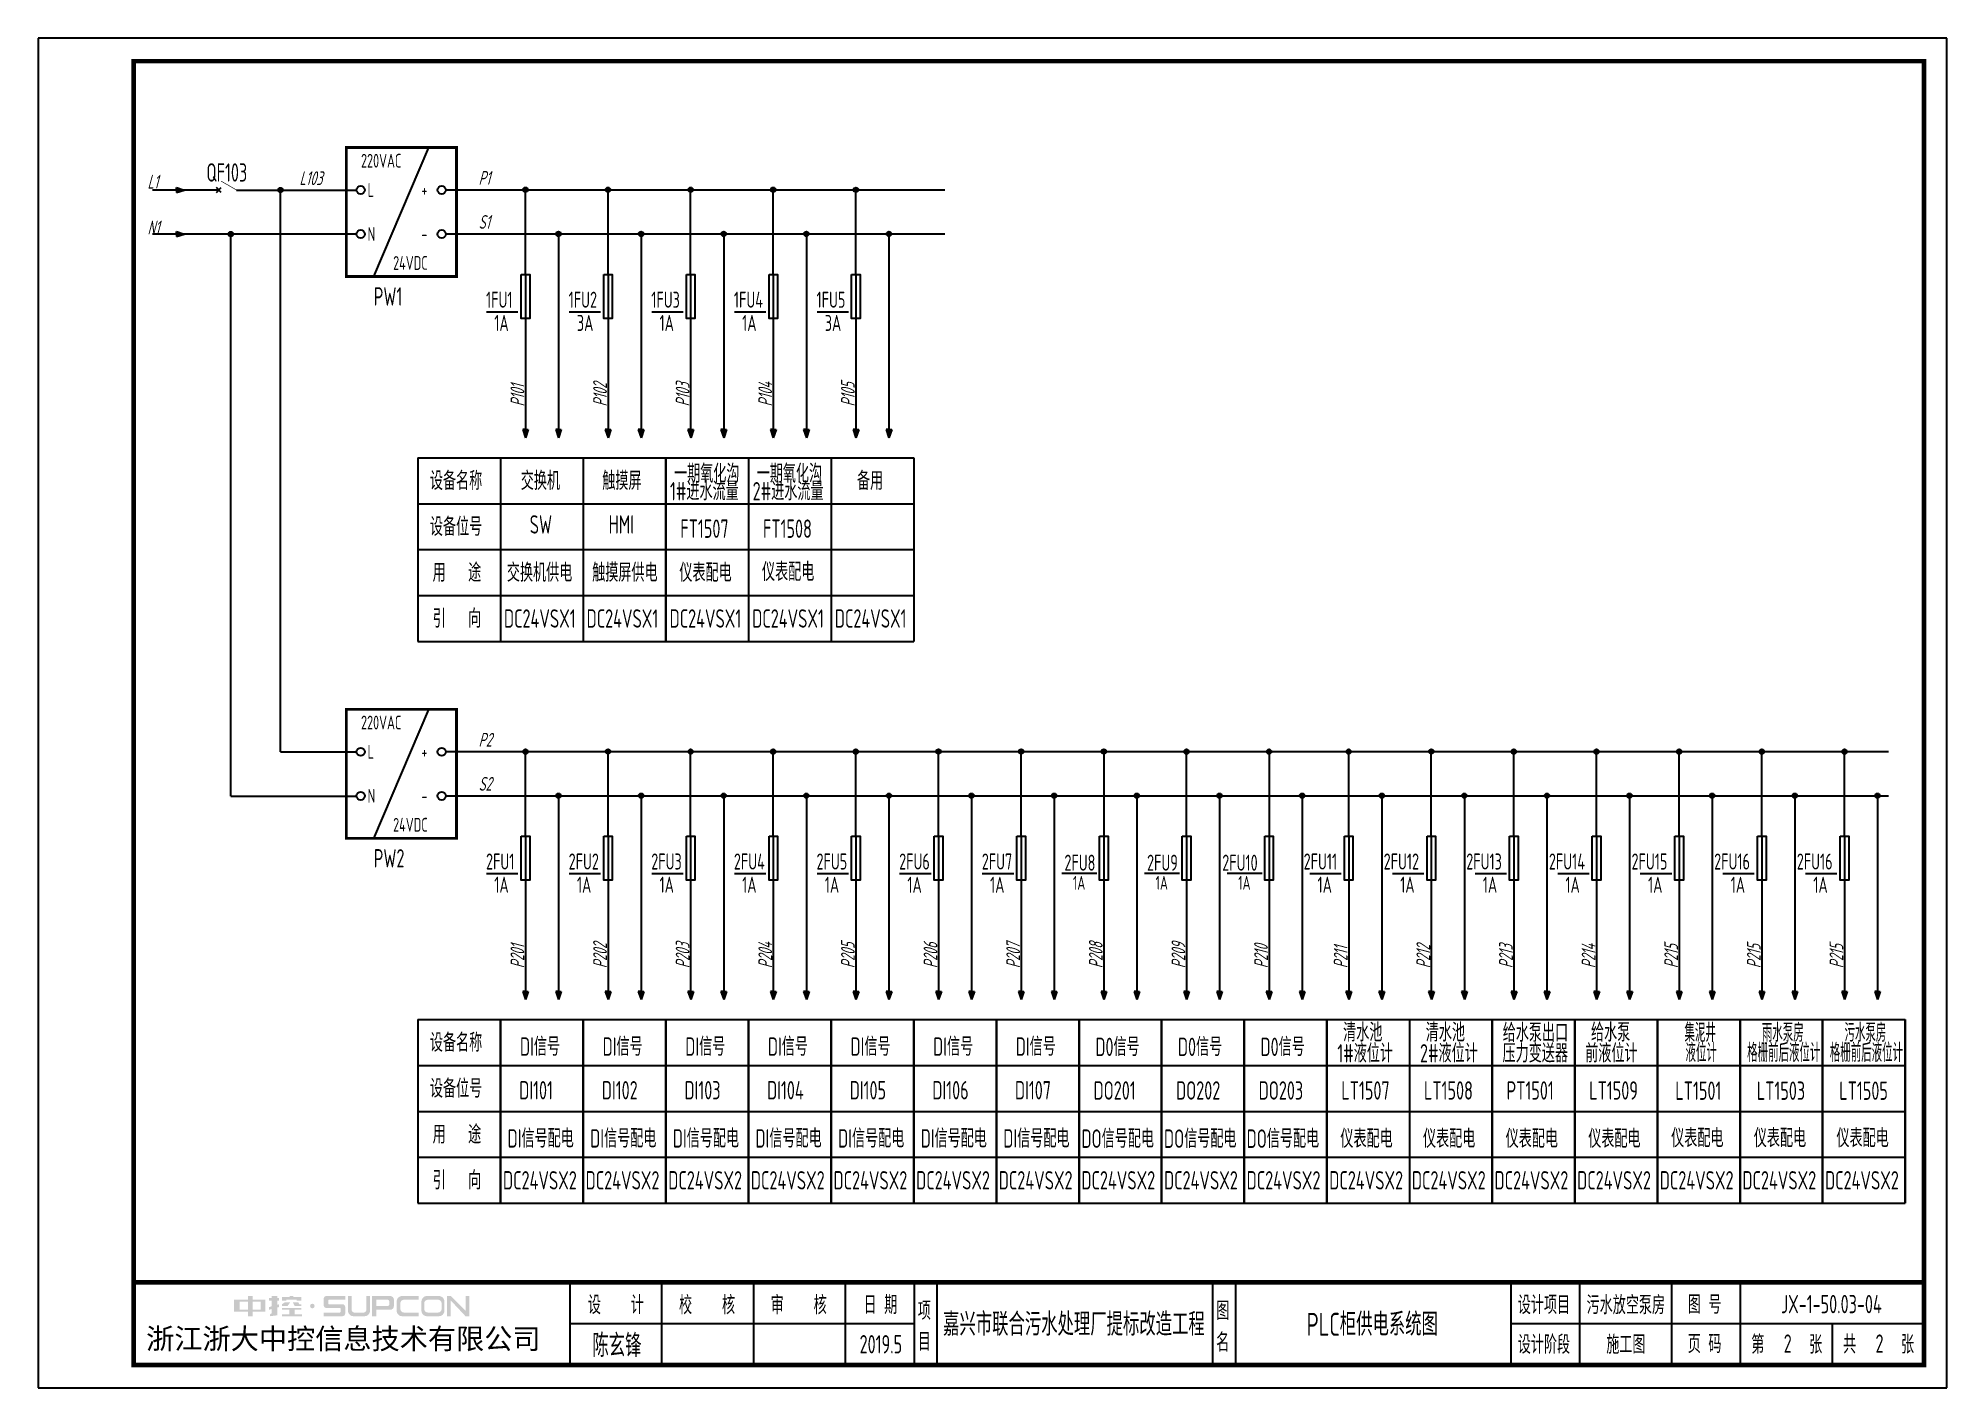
# Model space of a CAD drawing. Header units: millimetres. Extents: x 30557 to 235556, y -116603 to -73383.
# Drawn here: x 138905 to 143063, y -76323 to -73383 of the extents above; entities that cross this region are included whole.
import ezdxf
from ezdxf.enums import TextEntityAlignment as Align

# ---------------------------------------------------------------- set-up
doc = ezdxf.new("R2010")
doc.units = ezdxf.units.MM
doc.layers.add('1', color=3, linetype='Continuous')
doc.layers.add('AXIS', color=4, linetype='Continuous')
doc.layers.add('_Drawing', color=7, linetype='Continuous', lineweight=25)
doc.styles.add('supcon', font='sceie.shx', dxfattribs={"width": 0.75, "height": 40, "bigfont": 'sceic.shx'})
doc.styles.add('Title', font='', dxfattribs={"height": 45})
doc.styles.get('Title').set_extended_font_data('SimHei')

msp = doc.modelspace()

# ---------------------------------------------------------------- texts
at = {"color": 3, "style": 'supcon', "width": 0.75}
for s, height, p in [('污水放空泵房', 40, (142363.3, -76140.5)), ('陈玄锋', 50, (140165.4, -76228)), ('2019.5', 40, (140740.4, -76228)), ('2', 40, (142715.9, -76226.6))]:
    msp.add_text(s, height=height, dxfattribs=at).set_placement(p, align=Align.MIDDLE)
at = {"layer": '1', "color": 7, "style": 'supcon', "width": 0.75}
for s, height, p in [('220VAC', 30, (139608, -73664.9)), ('L', 30, (139622.3, -73728.6)), ('+', 30, (139739.5, -73728.6)), ('N', 30, (139622.3, -73824.6)), ('-', 30, (139739.5, -73824.6)), ('24VDC', 30, (139677.9, -73887.6)), ('1FU1', 35, (139880.2, -73970.2)), ('1FU2', 35, (140060.2, -73970.2)), ('1FU3', 35, (140240.2, -73970.2)), ('1FU4', 35, (140420.2, -73970.2)), ('1FU5', 35, (140600.2, -73970.2)), ('1A', 35, (139898.2, -74020.8)), ('3A', 35, (140078.2, -74020.8)), ('1A', 35, (140258.2, -74020.8)), ('1A', 35, (140438.2, -74020.8)), ('3A', 35, (140618.2, -74020.8)), ('设备名称', 40, (139757.9, -74367.1)), ('交换机', 40, (139955.9, -74367.1)), ('触摸屏', 40, (140133.5, -74367.1)), ('备用', 40, (140688.4, -74367.1)), ('设备位号', 40, (139757.9, -74467.1)), ('SW', 40, (139975.4, -74462.2)), ('HMI', 40, (140147.3, -74462.2)), ('用   途', 40, (139763.9, -74567.1)), ('交换机供电', 40, (139925.6, -74567.1)), ('触摸屏供电', 40, (140111.5, -74567.1)), ('引   向', 40, (139763.9, -74667.1)), ('DC24VSX1', 40, (139919.3, -74667.1)), ('DC24VSX1', 40, (140099.3, -74667.1)), ('DC24VSX1', 40, (140280.1, -74667.1)), ('DC24VSX1', 40, (140460.1, -74667.1)), ('DC24VSX1', 40, (140640.1, -74667.1)), ('220VAC', 30, (139608, -74888.7)), ('L', 30, (139622.3, -74952.5)), ('+', 30, (139739.5, -74952.5)), ('N', 30, (139622.3, -75048.5)), ('-', 30, (139739.5, -75048.5)), ('24VDC', 30, (139677.9, -75111.4)), ('2FU1', 35, (139880.2, -75194)), ('2FU2', 35, (140060.2, -75194)), ('2FU3', 35, (140240.2, -75194)), ('2FU4', 35, (140420.2, -75194)), ('2FU5', 35, (140600.2, -75194)), ('2FU6', 35, (140780.2, -75194)), ('2FU7', 35, (140960.2, -75194)), ('2FU8', 35, (141140.2, -75196.6)), ('2FU9', 35, (141320.2, -75196.6)), ('2FU10', 35, (141484.1, -75196.6)), ('2FU11', 35, (141661.4, -75194)), ('2FU12', 35, (141835.7, -75194)), ('2FU13', 35, (142015.7, -75194)), ('2FU14', 35, (142195.7, -75194)), ('2FU15', 35, (142375.7, -75194)), ('2FU16', 35, (142555.7, -75194)), ('2FU16', 35, (142735.7, -75194)), ('1A', 35, (139898.2, -75244.6)), ('1A', 35, (140078.2, -75244.6)), ('1A', 35, (140258.2, -75244.6)), ('1A', 35, (140438.2, -75244.6)), ('1A', 35, (140618.2, -75244.6)), ('1A', 35, (140798.2, -75244.6)), ('1A', 35, (140978.2, -75244.6)), ('1A', 35, (141691.7, -75244.6)), ('1A', 35, (141871.7, -75244.6)), ('1A', 35, (142051.7, -75244.6)), ('1A', 35, (142231.7, -75244.6)), ('1A', 35, (142411.7, -75244.6)), ('1A', 35, (142591.7, -75244.6)), ('1A', 35, (142771.7, -75244.6)), ('设备名称', 40, (139757.9, -75590.9)), ('清水池', 40, (141747.4, -75568.7)), ('清水池', 40, (141927.4, -75568.7)), ('给水泵出口', 40, (142095.1, -75569.4)), ('给水泵', 40, (142287.4, -75568.7)), ('DI信号', 40, (139954.2, -75599.6)), ('DI信号', 40, (140134.2, -75599.6)), ('DI信号', 40, (140314.2, -75599.6)), ('DI信号', 40, (140494.2, -75599.6)), ('DI信号', 40, (140674.2, -75599.6)), ('DI信号', 40, (140854.2, -75599.6)), ('DI信号', 40, (141034.2, -75599.6)), ('D0信号', 40, (141207.6, -75600.2)), ('D0信号', 40, (141387.4, -75600.2)), ('D0信号', 40, (141567.4, -75600.2)), ('1#液位计', 40, (141734.8, -75614.2)), ('2#液位计', 40, (141914.8, -75614.2)), ('压力变送器', 40, (142094.8, -75614.2)), ('前液位计', 40, (142274.8, -75614.2)), ('设备位号', 40, (139757.9, -75690.9)), ('DI101', 40, (139952.5, -75694.7)), ('DI102', 40, (140132.5, -75694.7)), ('DI103', 40, (140312.5, -75694.7)), ('DI104', 40, (140492.5, -75694.7)), ('DI105', 40, (140672.5, -75694.7)), ('DI106', 40, (140852.5, -75694.7)), ('DI107', 40, (141032.5, -75694.7)), ('DO201', 40, (141203.7, -75695.2)), ('DO202', 40, (141383.4, -75695.2)), ('DO203', 40, (141563.4, -75695.2)), ('LT1507', 40, (141743.4, -75695.2)), ('LT1508', 40, (141923.4, -75695.2)), ('PT1501', 40, (142103.4, -75695.2)), ('LT1509', 40, (142283.4, -75695.2)), ('用   途', 40, (139763.9, -75790.9)), ('DI信号配电', 40, (139927.1, -75799.6)), ('DI信号配电', 40, (140107.1, -75799.6)), ('DI信号配电', 40, (140287.1, -75799.6)), ('DI信号配电', 40, (140467.1, -75799.6)), ('DI信号配电', 40, (140647.1, -75799.6)), ('DI信号配电', 40, (140827.1, -75799.6)), ('DI信号配电', 40, (141007.1, -75799.6)), ('DO信号配电', 40, (141177.3, -75800.2)), ('DO信号配电', 40, (141357.1, -75800.2)), ('DO信号配电', 40, (141537.1, -75800.2)), ('仪表配电', 40, (141741.4, -75800.2)), ('仪表配电', 40, (141921.4, -75800.2)), ('仪表配电', 40, (142101.4, -75800.2)), ('仪表配电', 40, (142281.4, -75800.2)), ('引   向', 40, (139763.9, -75890.9)), ('DC24VSX2', 40, (139917.2, -75890.9)), ('DC24VSX2', 40, (140097.2, -75890.9)), ('DC24VSX2', 40, (140277.2, -75890.9)), ('DC24VSX2', 40, (140457.2, -75890.9)), ('DC24VSX2', 40, (140637.2, -75890.9)), ('DC24VSX2', 40, (140817.2, -75890.9)), ('DC24VSX2', 40, (140997.2, -75890.9)), ('DC24VSX2', 40, (141177.2, -75890.9)), ('DC24VSX2', 40, (141357.2, -75890.9)), ('DC24VSX2', 40, (141537.2, -75890.9)), ('DC24VSX2', 40, (141717.2, -75890.9)), ('DC24VSX2', 40, (141897.2, -75890.9)), ('DC24VSX2', 40, (142077.2, -75890.9)), ('DC24VSX2', 40, (142257.2, -75890.9))]:
    msp.add_text(s, height=height, dxfattribs=at).set_placement(p)
at = {"layer": '1', "color": 0, "style": 'supcon', "width": 0.75}
for s, height, p in [('QF103', 40, (139271, -73695.5)), ('1A', 30, (141158.8, -75237.8)), ('1A', 30, (141338.8, -75237.8)), ('1A', 30, (141518.8, -75237.8))]:
    msp.add_text(s, height=height, dxfattribs=at).set_placement(p)
at = {"layer": '1', "color": 0, "style": 'supcon', "oblique": 15, "width": 0.75}
for s, p in [('L103', (139473.7, -73703)), ('L1', (139142.7, -73710.5)), ('N1', (139142.7, -73810.5))]:
    msp.add_text(s, height=30, dxfattribs=at).set_placement(p)
at = {"layer": '1', "color": 3, "style": 'supcon', "oblique": 15, "width": 0.75}
for s, p in [('P1', (139864, -73702.3)), ('S1', (139864, -73798.3)), ('P2', (139864, -74926.2)), ('S2', (139864, -75022.2))]:
    msp.add_text(s, height=30, dxfattribs=at).set_placement(p)
at = {"layer": '1', "color": 3, "style": 'supcon', "width": 0.75}
for s, p in [('PW1', (139635.5, -73965.6)), ('PW2', (139635.5, -75189.5))]:
    msp.add_text(s, height=40, dxfattribs=at).set_placement(p)
at = {"layer": '1', "color": 7, "style": 'supcon', "oblique": 15, "width": 0.75}
for s, p in [('P101', (139963.7, -74185.2)), ('P102', (140143.7, -74185.2)), ('P103', (140323.7, -74185.2)), ('P104', (140503.7, -74185.2)), ('P105', (140683.7, -74185.2)), ('P201', (139963.7, -75408.9)), ('P202', (140143.7, -75408.9)), ('P203', (140323.7, -75408.9)), ('P204', (140503.7, -75408.9)), ('P205', (140683.7, -75408.9)), ('P206', (140863.7, -75408.9)), ('P207', (141043.7, -75408.9)), ('P208', (141223.7, -75408.9)), ('P209', (141403.7, -75408.9)), ('P210', (141583.7, -75408.9)), ('P211', (141757.2, -75408.9)), ('P212', (141937.2, -75408.9)), ('P213', (142117.2, -75408.9)), ('P214', (142297.2, -75408.9)), ('P215', (142477.2, -75408.9)), ('P215', (142657.2, -75408.9)), ('P215', (142837.2, -75408.9))]:
    msp.add_text(s, height=30, rotation=90.2156, dxfattribs=at).set_placement(p)
at = {"layer": '1', "color": 1, "style": 'supcon', "width": 0.75}
for s, p in [('一期氧化沟', (140289.8, -74351.4)), ('一期氧化沟', (140469.8, -74351.4)), ('1#进水流量', (140281, -74389.8)), ('2#进水流量', (140461, -74389.8)), ('FT1507', (140303.4, -74471.4)), ('FT1508', (140483.4, -74471.4)), ('仪表配电', (140301.4, -74567.2)), ('仪表配电', (140481.4, -74565.5)), ('DC24VSX2', (142437.2, -75890.9)), ('DC24VSX2', (142617.2, -75890.9)), ('DC24VSX2', (142797.2, -75890.9))]:
    msp.add_text(s, height=40, dxfattribs=at).set_placement(p)
at = {"layer": '1', "color": 1, "style": 'supcon'}
for s, width, p in [('集泥井', 0.6, (142525.2, -75569.3)), ('雨水泵房', 0.6, (142705.2, -75569.3)), ('污水泵房', 0.6, (142885.2, -75569.3)), ('液位计', 0.6, (142527.4, -75613)), ('格栅前后液位计', 0.6, (142707.4, -75613)), ('格栅前后液位计', 0.6, (142887.4, -75613)), ('LT1501', 0.75, (142521.2, -75695.7)), ('LT1503', 0.75, (142701.2, -75695.7)), ('LT1505', 0.75, (142881.2, -75695.7)), ('仪表配电', 0.75, (142519.1, -75798.9)), ('仪表配电', 0.75, (142699.1, -75798.9)), ('仪表配电', 0.75, (142879.1, -75798.9))]:
    msp.add_text(s, height=40, dxfattribs=dict(at, width=width)).set_placement(p, align=Align.CENTER)
at = {"layer": '_Drawing', "color": 3, "style": 'supcon', "width": 0.75}
for s, height, p in [('JX-1-50.03-04', 40, (142811.1, -76140.5)), ('嘉兴市联合污水处理厂提标改造工程', 50, (141160.9, -76181.9)), ('PLC柜供电系统图', 50, (141810.9, -76181.9)), ('2', 40, (142915.9, -76226.6))]:
    msp.add_text(s, height=height, dxfattribs=at).set_placement(p, align=Align.MIDDLE)

# ---------------------------------------------------------------- blocks, each defined once
blk = doc.blocks.new('中控·SUPCON')
at = {"linetype": 'Continuous'}
h = blk.add_hatch(color=2, dxfattribs=at)
h.dxf.hatch_style = 1
h.paths.add_polyline_path([(34, 33), (20, 33), (20, 37), (15, 37), (15, 36), (15, 33), (0, 33), (0, 20), (13, 20), (15, 20), (15, 15), (20, 15), (20, 20), (22, 20), (34, 20)])
h.paths.add_polyline_path([(20, 30), (20, 31), (29, 31), (29, 22), (20, 22)], flags=16)
h.paths.add_polyline_path([(15, 30), (15, 22), (6, 22), (6, 31), (15, 31)], flags=16)
h.paths.add_polyline_path([(47, 32), (49, 32), (49, 35), (47, 35), (47, 37), (41, 37), (41, 35), (38, 35), (38, 32), (41, 32), (41, 25.8), (38, 25), (38, 22), (41, 22.8), (41, 18.3), (39, 17), (39, 15), (47, 16), (47, 24.5), (49, 25), (49, 28), (47, 27.5)])
h.paths.add_polyline_path([(61, 30), (55, 30), (52, 28), (52, 26), (58, 26)])
h.paths.add_polyline_path([(73, 28), (71, 28), (70, 30), (64, 30), (66, 26), (73, 26)])
h.paths.add_polyline_path([(73, 36), (64.6, 36), (64.6, 37), (60.4, 37), (60.4, 36), (52, 36), (52, 32), (56.8, 32), (56.8, 33.1), (68.2, 33.1), (68.2, 32), (73, 32)])
h.paths.add_polyline_path([(66, 22), (73, 22), (73, 24), (52, 24), (52, 22), (60, 22), (60, 17), (52, 17), (52, 15), (74, 15), (74, 17), (66, 17)])
h.paths.add_polyline_path([(82.7, 26.1, 1), (87.6, 26.1, 1)])
h.paths.add_polyline_path([(118, 28), (103.5, 28, -0.414214), (102.5, 29), (102.5, 32, -0.414214), (103.5, 33), (121, 33), (121, 37), (100.5, 37, 0.414214), (97.5, 34), (97.5, 27, 0.414214), (100.5, 24), (115, 24, -0.414214), (116, 23), (116, 20, -0.414214), (115, 19), (97.5, 19), (97.5, 15), (118, 15, 0.414214), (121, 18), (121, 25, 0.414214)])
h.paths.add_polyline_path([(128, 37), (124, 37), (124, 36), (124, 21, 0.414214), (130, 15), (142, 15, 0.414214), (148, 21), (148, 37), (144, 37), (144, 22, -0.414214), (141, 19), (131, 19, -0.414214), (128, 22)])
h.paths.add_polyline_path([(174, 26), (174, 33, 0.414214), (170, 37), (150, 37), (150, 36), (150, 15), (155, 15), (155, 22), (170, 22, 0.414214)])
h.paths.add_polyline_path([(167, 26), (155, 26), (155, 33), (167, 33, -0.414214), (169, 31), (169, 28, -0.414214)], flags=16)
h.paths.add_polyline_path([(201, 19), (185, 19, -0.414214), (181, 23), (181, 29, -0.414214), (185, 33), (201, 33), (201, 37), (183, 37, 0.414214), (177, 31), (177, 21, 0.414214), (183, 15), (201, 15)])
h.paths.add_polyline_path([(229, 21), (229, 31, 0.414214), (223, 37), (210, 37, 0.414214), (204, 31), (204, 21, 0.414214), (210, 15), (223, 15, 0.414214)])
h.paths.add_polyline_path([(207, 23), (207, 29, -0.414214), (211, 33), (222, 33, -0.414214), (226, 29), (226, 23, -0.414214), (222, 19), (211, 19, -0.414214)], flags=16)
h.paths.add_polyline_path([(236, 32.1), (252, 15), (256, 15), (256, 37), (252, 37), (252, 21), (236, 37), (232, 37), (232, 36), (232, 15), (236, 15)])
h = blk.add_hatch(color=2, dxfattribs=at)
h.dxf.hatch_style = 1
h.paths.add_polyline_path([(34, 33), (20, 33), (20, 37), (15, 37), (15, 36), (15, 33), (0, 33), (0, 20), (13, 20), (15, 20), (15, 15), (20, 15), (20, 20), (22, 20), (34, 20)])
h.paths.add_polyline_path([(20, 30), (20, 31), (29, 31), (29, 22), (20, 22)], flags=16)
h.paths.add_polyline_path([(15, 30), (15, 22), (6, 22), (6, 31), (15, 31)], flags=16)
h.paths.add_polyline_path([(47, 32), (49, 32), (49, 35), (47, 35), (47, 37), (41, 37), (41, 35), (38, 35), (38, 32), (41, 32), (41, 25.8), (38, 25), (38, 22), (41, 22.8), (41, 18.3), (39, 17), (39, 15), (47, 16), (47, 24.5), (49, 25), (49, 28), (47, 27.5)])
h.paths.add_polyline_path([(61, 30), (55, 30), (52, 28), (52, 26), (58, 26)])
h.paths.add_polyline_path([(73, 28), (71, 28), (70, 30), (64, 30), (66, 26), (73, 26)])
h.paths.add_polyline_path([(73, 36), (64.6, 36), (64.6, 37), (60.4, 37), (60.4, 36), (52, 36), (52, 32), (56.8, 32), (56.8, 33.1), (68.2, 33.1), (68.2, 32), (73, 32)])
h.paths.add_polyline_path([(66, 22), (73, 22), (73, 24), (52, 24), (52, 22), (60, 22), (60, 17), (52, 17), (52, 15), (74, 15), (74, 17), (66, 17)])
h.paths.add_polyline_path([(82.7, 26.1, 1), (87.6, 26.1, 1)])
h.paths.add_polyline_path([(118, 28), (103.5, 28, -0.414214), (102.5, 29), (102.5, 32, -0.414214), (103.5, 33), (121, 33), (121, 37), (100.5, 37, 0.414214), (97.5, 34), (97.5, 27, 0.414214), (100.5, 24), (115, 24, -0.414214), (116, 23), (116, 20, -0.414214), (115, 19), (97.5, 19), (97.5, 15), (118, 15, 0.414214), (121, 18), (121, 25, 0.414214)])
h.paths.add_polyline_path([(128, 37), (124, 37), (124, 36), (124, 21, 0.414214), (130, 15), (142, 15, 0.414214), (148, 21), (148, 37), (144, 37), (144, 22, -0.414214), (141, 19), (131, 19, -0.414214), (128, 22)])
h.paths.add_polyline_path([(174, 26), (174, 33, 0.414214), (170, 37), (150, 37), (150, 36), (150, 15), (155, 15), (155, 22), (170, 22, 0.414214)])
h.paths.add_polyline_path([(167, 26), (155, 26), (155, 33), (167, 33, -0.414214), (169, 31), (169, 28, -0.414214)], flags=16)
h.paths.add_polyline_path([(201, 19), (185, 19, -0.414214), (181, 23), (181, 29, -0.414214), (185, 33), (201, 33), (201, 37), (183, 37, 0.414214), (177, 31), (177, 21, 0.414214), (183, 15), (201, 15)])
h.paths.add_polyline_path([(229, 21), (229, 31, 0.414214), (223, 37), (210, 37, 0.414214), (204, 31), (204, 21, 0.414214), (210, 15), (223, 15, 0.414214)])
h.paths.add_polyline_path([(207, 23), (207, 29, -0.414214), (211, 33), (222, 33, -0.414214), (226, 29), (226, 23, -0.414214), (222, 19), (211, 19, -0.414214)], flags=16)
h.paths.add_polyline_path([(236, 32.1), (252, 15), (256, 15), (256, 37), (252, 37), (252, 21), (236, 37), (232, 37), (232, 36), (232, 15), (236, 15)])
h = blk.add_hatch(color=2, dxfattribs=at)
h.dxf.hatch_style = 1
h.paths.add_polyline_path([(34, 33), (20, 33), (20, 37), (15, 37), (15, 36), (15, 33), (0, 33), (0, 20), (13, 20), (15, 20), (15, 15), (20, 15), (20, 20), (22, 20), (34, 20)])
h.paths.add_polyline_path([(20, 30), (20, 31), (29, 31), (29, 22), (20, 22)], flags=16)
h.paths.add_polyline_path([(15, 30), (15, 22), (6, 22), (6, 31), (15, 31)], flags=16)
h.paths.add_polyline_path([(47, 32), (49, 32), (49, 35), (47, 35), (47, 37), (41, 37), (41, 35), (38, 35), (38, 32), (41, 32), (41, 25.8), (38, 25), (38, 22), (41, 22.8), (41, 18.3), (39, 17), (39, 15), (47, 16), (47, 24.5), (49, 25), (49, 28), (47, 27.5)])
h.paths.add_polyline_path([(61, 30), (55, 30), (52, 28), (52, 26), (58, 26)])
h.paths.add_polyline_path([(73, 28), (71, 28), (70, 30), (64, 30), (66, 26), (73, 26)])
h.paths.add_polyline_path([(73, 36), (64.6, 36), (64.6, 37), (60.4, 37), (60.4, 36), (52, 36), (52, 32), (56.8, 32), (56.8, 33.1), (68.2, 33.1), (68.2, 32), (73, 32)])
h.paths.add_polyline_path([(66, 22), (73, 22), (73, 24), (52, 24), (52, 22), (60, 22), (60, 17), (52, 17), (52, 15), (74, 15), (74, 17), (66, 17)])
h.paths.add_polyline_path([(82.7, 26.1, 1), (87.6, 26.1, 1)])
h.paths.add_polyline_path([(118, 28), (103.5, 28, -0.414214), (102.5, 29), (102.5, 32, -0.414214), (103.5, 33), (121, 33), (121, 37), (100.5, 37, 0.414214), (97.5, 34), (97.5, 27, 0.414214), (100.5, 24), (115, 24, -0.414214), (116, 23), (116, 20, -0.414214), (115, 19), (97.5, 19), (97.5, 15), (118, 15, 0.414214), (121, 18), (121, 25, 0.414214)])
h.paths.add_polyline_path([(128, 37), (124, 37), (124, 36), (124, 21, 0.414214), (130, 15), (142, 15, 0.414214), (148, 21), (148, 37), (144, 37), (144, 22, -0.414214), (141, 19), (131, 19, -0.414214), (128, 22)])
h.paths.add_polyline_path([(174, 26), (174, 33, 0.414214), (170, 37), (150, 37), (150, 36), (150, 15), (155, 15), (155, 22), (170, 22, 0.414214)])
h.paths.add_polyline_path([(167, 26), (155, 26), (155, 33), (167, 33, -0.414214), (169, 31), (169, 28, -0.414214)], flags=16)
h.paths.add_polyline_path([(201, 19), (185, 19, -0.414214), (181, 23), (181, 29, -0.414214), (185, 33), (201, 33), (201, 37), (183, 37, 0.414214), (177, 31), (177, 21, 0.414214), (183, 15), (201, 15)])
h.paths.add_polyline_path([(229, 21), (229, 31, 0.414214), (223, 37), (210, 37, 0.414214), (204, 31), (204, 21, 0.414214), (210, 15), (223, 15, 0.414214)])
h.paths.add_polyline_path([(207, 23), (207, 29, -0.414214), (211, 33), (222, 33, -0.414214), (226, 29), (226, 23, -0.414214), (222, 19), (211, 19, -0.414214)], flags=16)
h.paths.add_polyline_path([(236, 32.1), (252, 15), (256, 15), (256, 37), (252, 37), (252, 21), (236, 37), (232, 37), (232, 36), (232, 15), (236, 15)])
h = blk.add_hatch(color=2, dxfattribs=at)
h.dxf.hatch_style = 1
h.paths.add_polyline_path([(34, 33), (20, 33), (20, 37), (15, 37), (15, 36), (15, 33), (0, 33), (0, 20), (13, 20), (15, 20), (15, 15), (20, 15), (20, 20), (22, 20), (34, 20)])
h.paths.add_polyline_path([(20, 30), (20, 31), (29, 31), (29, 22), (20, 22)], flags=16)
h.paths.add_polyline_path([(15, 30), (15, 22), (6, 22), (6, 31), (15, 31)], flags=16)
h.paths.add_polyline_path([(47, 32), (49, 32), (49, 35), (47, 35), (47, 37), (41, 37), (41, 35), (38, 35), (38, 32), (41, 32), (41, 25.8), (38, 25), (38, 22), (41, 22.8), (41, 18.3), (39, 17), (39, 15), (47, 16), (47, 24.5), (49, 25), (49, 28), (47, 27.5)])
h.paths.add_polyline_path([(61, 30), (55, 30), (52, 28), (52, 26), (58, 26)])
h.paths.add_polyline_path([(73, 28), (71, 28), (70, 30), (64, 30), (66, 26), (73, 26)])
h.paths.add_polyline_path([(73, 36), (64.6, 36), (64.6, 37), (60.4, 37), (60.4, 36), (52, 36), (52, 32), (56.8, 32), (56.8, 33.1), (68.2, 33.1), (68.2, 32), (73, 32)])
h.paths.add_polyline_path([(66, 22), (73, 22), (73, 24), (52, 24), (52, 22), (60, 22), (60, 17), (52, 17), (52, 15), (74, 15), (74, 17), (66, 17)])
h.paths.add_polyline_path([(82.7, 26.1, 1), (87.6, 26.1, 1)])
h.paths.add_polyline_path([(118, 28), (103.5, 28, -0.414214), (102.5, 29), (102.5, 32, -0.414214), (103.5, 33), (121, 33), (121, 37), (100.5, 37, 0.414214), (97.5, 34), (97.5, 27, 0.414214), (100.5, 24), (115, 24, -0.414214), (116, 23), (116, 20, -0.414214), (115, 19), (97.5, 19), (97.5, 15), (118, 15, 0.414214), (121, 18), (121, 25, 0.414214)])
h.paths.add_polyline_path([(128, 37), (124, 37), (124, 36), (124, 21, 0.414214), (130, 15), (142, 15, 0.414214), (148, 21), (148, 37), (144, 37), (144, 22, -0.414214), (141, 19), (131, 19, -0.414214), (128, 22)])
h.paths.add_polyline_path([(174, 26), (174, 33, 0.414214), (170, 37), (150, 37), (150, 36), (150, 15), (155, 15), (155, 22), (170, 22, 0.414214)])
h.paths.add_polyline_path([(167, 26), (155, 26), (155, 33), (167, 33, -0.414214), (169, 31), (169, 28, -0.414214)], flags=16)
h.paths.add_polyline_path([(201, 19), (185, 19, -0.414214), (181, 23), (181, 29, -0.414214), (185, 33), (201, 33), (201, 37), (183, 37, 0.414214), (177, 31), (177, 21, 0.414214), (183, 15), (201, 15)])
h.paths.add_polyline_path([(229, 21), (229, 31, 0.414214), (223, 37), (210, 37, 0.414214), (204, 31), (204, 21, 0.414214), (210, 15), (223, 15, 0.414214)])
h.paths.add_polyline_path([(207, 23), (207, 29, -0.414214), (211, 33), (222, 33, -0.414214), (226, 29), (226, 23, -0.414214), (222, 19), (211, 19, -0.414214)], flags=16)
h.paths.add_polyline_path([(236, 32.1), (252, 15), (256, 15), (256, 37), (252, 37), (252, 21), (236, 37), (232, 37), (232, 36), (232, 15), (236, 15)])
h = blk.add_hatch(color=2, dxfattribs=at)
h.dxf.hatch_style = 1
h.paths.add_polyline_path([(34, 33), (20, 33), (20, 37), (15, 37), (15, 36), (15, 33), (0, 33), (0, 20), (13, 20), (15, 20), (15, 15), (20, 15), (20, 20), (22, 20), (34, 20)])
h.paths.add_polyline_path([(20, 30), (20, 31), (29, 31), (29, 22), (20, 22)], flags=16)
h.paths.add_polyline_path([(15, 30), (15, 22), (6, 22), (6, 31), (15, 31)], flags=16)
h.paths.add_polyline_path([(47, 32), (49, 32), (49, 35), (47, 35), (47, 37), (41, 37), (41, 35), (38, 35), (38, 32), (41, 32), (41, 25.8), (38, 25), (38, 22), (41, 22.8), (41, 18.3), (39, 17), (39, 15), (47, 16), (47, 24.5), (49, 25), (49, 28), (47, 27.5)])
h.paths.add_polyline_path([(61, 30), (55, 30), (52, 28), (52, 26), (58, 26)])
h.paths.add_polyline_path([(73, 28), (71, 28), (70, 30), (64, 30), (66, 26), (73, 26)])
h.paths.add_polyline_path([(73, 36), (64.6, 36), (64.6, 37), (60.4, 37), (60.4, 36), (52, 36), (52, 32), (56.8, 32), (56.8, 33.1), (68.2, 33.1), (68.2, 32), (73, 32)])
h.paths.add_polyline_path([(66, 22), (73, 22), (73, 24), (52, 24), (52, 22), (60, 22), (60, 17), (52, 17), (52, 15), (74, 15), (74, 17), (66, 17)])
h.paths.add_polyline_path([(82.7, 26.1, 1), (87.6, 26.1, 1)])
h.paths.add_polyline_path([(118, 28), (103.5, 28, -0.414214), (102.5, 29), (102.5, 32, -0.414214), (103.5, 33), (121, 33), (121, 37), (100.5, 37, 0.414214), (97.5, 34), (97.5, 27, 0.414214), (100.5, 24), (115, 24, -0.414214), (116, 23), (116, 20, -0.414214), (115, 19), (97.5, 19), (97.5, 15), (118, 15, 0.414214), (121, 18), (121, 25, 0.414214)])
h.paths.add_polyline_path([(128, 37), (124, 37), (124, 36), (124, 21, 0.414214), (130, 15), (142, 15, 0.414214), (148, 21), (148, 37), (144, 37), (144, 22, -0.414214), (141, 19), (131, 19, -0.414214), (128, 22)])
h.paths.add_polyline_path([(174, 26), (174, 33, 0.414214), (170, 37), (150, 37), (150, 36), (150, 15), (155, 15), (155, 22), (170, 22, 0.414214)])
h.paths.add_polyline_path([(167, 26), (155, 26), (155, 33), (167, 33, -0.414214), (169, 31), (169, 28, -0.414214)], flags=16)
h.paths.add_polyline_path([(201, 19), (185, 19, -0.414214), (181, 23), (181, 29, -0.414214), (185, 33), (201, 33), (201, 37), (183, 37, 0.414214), (177, 31), (177, 21, 0.414214), (183, 15), (201, 15)])
h.paths.add_polyline_path([(229, 21), (229, 31, 0.414214), (223, 37), (210, 37, 0.414214), (204, 31), (204, 21, 0.414214), (210, 15), (223, 15, 0.414214)])
h.paths.add_polyline_path([(207, 23), (207, 29, -0.414214), (211, 33), (222, 33, -0.414214), (226, 29), (226, 23, -0.414214), (222, 19), (211, 19, -0.414214)], flags=16)
h.paths.add_polyline_path([(236, 32.1), (252, 15), (256, 15), (256, 37), (252, 37), (252, 21), (236, 37), (232, 37), (232, 36), (232, 15), (236, 15)])
h = blk.add_hatch(color=2, dxfattribs=at)
h.dxf.hatch_style = 1
h.paths.add_polyline_path([(34, 33), (20, 33), (20, 37), (15, 37), (15, 36), (15, 33), (0, 33), (0, 20), (13, 20), (15, 20), (15, 15), (20, 15), (20, 20), (22, 20), (34, 20)])
h.paths.add_polyline_path([(20, 30), (20, 31), (29, 31), (29, 22), (20, 22)], flags=16)
h.paths.add_polyline_path([(15, 30), (15, 22), (6, 22), (6, 31), (15, 31)], flags=16)
h.paths.add_polyline_path([(47, 32), (49, 32), (49, 35), (47, 35), (47, 37), (41, 37), (41, 35), (38, 35), (38, 32), (41, 32), (41, 25.8), (38, 25), (38, 22), (41, 22.8), (41, 18.3), (39, 17), (39, 15), (47, 16), (47, 24.5), (49, 25), (49, 28), (47, 27.5)])
h.paths.add_polyline_path([(61, 30), (55, 30), (52, 28), (52, 26), (58, 26)])
h.paths.add_polyline_path([(73, 28), (71, 28), (70, 30), (64, 30), (66, 26), (73, 26)])
h.paths.add_polyline_path([(73, 36), (64.6, 36), (64.6, 37), (60.4, 37), (60.4, 36), (52, 36), (52, 32), (56.8, 32), (56.8, 33.1), (68.2, 33.1), (68.2, 32), (73, 32)])
h.paths.add_polyline_path([(66, 22), (73, 22), (73, 24), (52, 24), (52, 22), (60, 22), (60, 17), (52, 17), (52, 15), (74, 15), (74, 17), (66, 17)])
h.paths.add_polyline_path([(82.7, 26.1, 1), (87.6, 26.1, 1)])
h.paths.add_polyline_path([(118, 28), (103.5, 28, -0.414214), (102.5, 29), (102.5, 32, -0.414214), (103.5, 33), (121, 33), (121, 37), (100.5, 37, 0.414214), (97.5, 34), (97.5, 27, 0.414214), (100.5, 24), (115, 24, -0.414214), (116, 23), (116, 20, -0.414214), (115, 19), (97.5, 19), (97.5, 15), (118, 15, 0.414214), (121, 18), (121, 25, 0.414214)])
h.paths.add_polyline_path([(128, 37), (124, 37), (124, 36), (124, 21, 0.414214), (130, 15), (142, 15, 0.414214), (148, 21), (148, 37), (144, 37), (144, 22, -0.414214), (141, 19), (131, 19, -0.414214), (128, 22)])
h.paths.add_polyline_path([(174, 26), (174, 33, 0.414214), (170, 37), (150, 37), (150, 36), (150, 15), (155, 15), (155, 22), (170, 22, 0.414214)])
h.paths.add_polyline_path([(167, 26), (155, 26), (155, 33), (167, 33, -0.414214), (169, 31), (169, 28, -0.414214)], flags=16)
h.paths.add_polyline_path([(201, 19), (185, 19, -0.414214), (181, 23), (181, 29, -0.414214), (185, 33), (201, 33), (201, 37), (183, 37, 0.414214), (177, 31), (177, 21, 0.414214), (183, 15), (201, 15)])
h.paths.add_polyline_path([(229, 21), (229, 31, 0.414214), (223, 37), (210, 37, 0.414214), (204, 31), (204, 21, 0.414214), (210, 15), (223, 15, 0.414214)])
h.paths.add_polyline_path([(207, 23), (207, 29, -0.414214), (211, 33), (222, 33, -0.414214), (226, 29), (226, 23, -0.414214), (222, 19), (211, 19, -0.414214)], flags=16)
h.paths.add_polyline_path([(236, 32.1), (252, 15), (256, 15), (256, 37), (252, 37), (252, 21), (236, 37), (232, 37), (232, 36), (232, 15), (236, 15)])
blk = doc.blocks.new('supcon图框')
at = {"linetype": 'Continuous'}
for p, q in [((6145.7, 4361.7), (1987.7, 4361.7)), ((1987.7, 4361.7), (1987.7, 1421.7)), ((6145.7, 1421.7), (6145.7, 4361.7)), ((1987.7, 1421.7), (6145.7, 1421.7))]:
    blk.add_line(p, q, dxfattribs=at)
for p, q in [((3145.7, 1651.7), (3145.7, 1471.7)), ((3345.7, 1651.7), (3345.7, 1471.7)), ((3545.7, 1651.7), (3545.7, 1471.7)), ((3745.7, 1651.7), (3745.7, 1471.7)), ((3895.7, 1651.7), (3895.7, 1471.7)), ((3945.7, 1651.7), (3945.7, 1471.7)), ((4545.7, 1651.7), (4545.7, 1471.7)), ((4595.7, 1651.7), (4595.7, 1471.7)), ((5195.7, 1651.7), (5195.7, 1471.7)), ((5345.7, 1651.7), (5345.7, 1471.7)), ((5545.7, 1651.7), (5545.7, 1471.7)), ((5695.7, 1651.7), (5695.7, 1471.7)), ((3145.7, 1561.7), (3895.7, 1561.7)), ((5195.7, 1561.7), (6095.7, 1561.7)), ((5895.7, 1561.7), (5895.7, 1471.7))]:
    blk.add_line(p, q)
at = {"linetype": 'Continuous', "const_width": 10}
blk.add_lwpolyline([(2195.7, 4311.7), (6095.7, 4311.7), (6095.7, 1471.7), (2195.7, 1471.7)], close=True, dxfattribs=at)
blk.add_lwpolyline([(2195.7, 1651.7), (6095.7, 1651.7)], dxfattribs=at)
at = {"linetype": 'Continuous', "xscale": 2, "yscale": 2, "zscale": 2}
blk.add_blockref('中控·SUPCON', (2414.6, 1547.7), dxfattribs=at)
at = {"style": 'supcon', "width": 0.75}
for s, p in [('设    计', (3246.2, 1604.2)), ('校    核', (3444.8, 1604.2)), ('审    核', (3644.5, 1604.2)), ('日 期', (3822.5, 1604.2)), ('设计项目', (5268, 1604.2)), ('图 号', (5618, 1604.2)), ('项', (3918.2, 1590.7)), ('图', (4568.2, 1590.7)), ('目', (3918.2, 1522.9)), ('名', (4568.2, 1522.9)), ('设计阶段', (5268, 1518.1)), ('施工图', (5446.5, 1518.1)), ('页 码', (5618, 1518.1)), ('第      张', (5797, 1518.1)), ('共      张', (5997, 1518.1))]:
    blk.add_text(s, height=40, dxfattribs=at).set_placement(p, align=Align.MIDDLE)
at = {"style": 'Title'}
blk.add_text('浙江浙大中控信息技术有限公司', height=45, dxfattribs=at).set_placement((2222.8, 1506.2))

# ---------------------------------------------------------------- hatches: boundary and pattern name
h = msp.add_hatch(color=256)
h.dxf.hatch_style = 1
h.paths.add_polyline_path([(139437.5, -73713.7, 1), (139427.5, -73713.7, 1)])
h = msp.add_hatch(color=256)
h.dxf.hatch_style = 1
h.paths.add_polyline_path([(139971, -73713.2, 1), (139961, -73713.2, 1)])
h = msp.add_hatch(color=256)
h.dxf.hatch_style = 1
h.paths.add_polyline_path([(140151, -73713.2, 1), (140141, -73713.2, 1)])
h = msp.add_hatch(color=256)
h.dxf.hatch_style = 1
h.paths.add_polyline_path([(140331, -73713.2, 1), (140321, -73713.2, 1)])
h = msp.add_hatch(color=256)
h.dxf.hatch_style = 1
h.paths.add_polyline_path([(140511, -73713.2, 1), (140501, -73713.2, 1)])
h = msp.add_hatch(color=256)
h.dxf.hatch_style = 1
h.paths.add_polyline_path([(140691, -73713.3, 1), (140681, -73713.3, 1)])
h = msp.add_hatch(color=256)
h.dxf.hatch_style = 1
h.paths.add_polyline_path([(140043, -73809.3, 1), (140033, -73809.3, 1)])
h = msp.add_hatch(color=256)
h.dxf.hatch_style = 1
h.paths.add_polyline_path([(140223, -73809.3, 1), (140213, -73809.3, 1)])
h = msp.add_hatch(color=256)
h.dxf.hatch_style = 1
h.paths.add_polyline_path([(140403, -73809.3, 1), (140393, -73809.3, 1)])
h = msp.add_hatch(color=256)
h.dxf.hatch_style = 1
h.paths.add_polyline_path([(140583, -73809.3, 1), (140573, -73809.3, 1)])
h = msp.add_hatch(color=256)
h.dxf.hatch_style = 1
h.paths.add_polyline_path([(140763, -73809.4, 1), (140753, -73809.4, 1)])
h = msp.add_hatch(color=256)
h.dxf.hatch_style = 1
h.paths.add_polyline_path([(139329.4, -73809.7, 1), (139319.4, -73809.7, 1)])
h = msp.add_hatch(color=256)
h.dxf.hatch_style = 1
h.paths.add_polyline_path([(139971, -74937.1, 1), (139961, -74937.1, 1)])
h = msp.add_hatch(color=256)
h.dxf.hatch_style = 1
h.paths.add_polyline_path([(140151, -74936.9, 1), (140141, -74936.9, 1)])
h = msp.add_hatch(color=256)
h.dxf.hatch_style = 1
h.paths.add_polyline_path([(140331, -74937.1, 1), (140321, -74937.1, 1)])
h = msp.add_hatch(color=256)
h.dxf.hatch_style = 1
h.paths.add_polyline_path([(140511, -74937.1, 1), (140501, -74937.1, 1)])
h = msp.add_hatch(color=256)
h.dxf.hatch_style = 1
h.paths.add_polyline_path([(140691, -74937.1, 1), (140681, -74937.1, 1)])
h = msp.add_hatch(color=256)
h.dxf.hatch_style = 1
h.paths.add_polyline_path([(140871, -74936.9, 1), (140861, -74936.9, 1)])
h = msp.add_hatch(color=256)
h.dxf.hatch_style = 1
h.paths.add_polyline_path([(141051, -74936.9, 1), (141041, -74936.9, 1)])
h = msp.add_hatch(color=256)
h.dxf.hatch_style = 1
h.paths.add_polyline_path([(141231, -74936.9, 1), (141221, -74936.9, 1)])
h = msp.add_hatch(color=256)
h.dxf.hatch_style = 1
h.paths.add_polyline_path([(141411, -74937.1, 1), (141401, -74937.1, 1)])
h = msp.add_hatch(color=256)
h.dxf.hatch_style = 1
h.paths.add_polyline_path([(141591, -74937.1, 1), (141581, -74937.1, 1)])
h = msp.add_hatch(color=256)
h.dxf.hatch_style = 1
h.paths.add_polyline_path([(141764.5, -74937.1, 1), (141754.5, -74937.1, 1)])
h = msp.add_hatch(color=256)
h.dxf.hatch_style = 1
h.paths.add_polyline_path([(141944.5, -74936.9, 1), (141934.5, -74936.9, 1)])
h = msp.add_hatch(color=256)
h.dxf.hatch_style = 1
h.paths.add_polyline_path([(142124.5, -74937.1, 1), (142114.5, -74937.1, 1)])
h = msp.add_hatch(color=256)
h.dxf.hatch_style = 1
h.paths.add_polyline_path([(142304.5, -74937.1, 1), (142294.5, -74937.1, 1)])
h = msp.add_hatch(color=256)
h.dxf.hatch_style = 1
h.paths.add_polyline_path([(142484.5, -74937.1, 1), (142474.5, -74937.1, 1)])
h = msp.add_hatch(color=256)
h.dxf.hatch_style = 1
h.paths.add_polyline_path([(142664.5, -74937.1, 1), (142654.5, -74937.1, 1)])
h = msp.add_hatch(color=256)
h.dxf.hatch_style = 1
h.paths.add_polyline_path([(142844.5, -74937.1, 1), (142834.5, -74937.1, 1)])
h = msp.add_hatch(color=256)
h.dxf.hatch_style = 1
h.paths.add_polyline_path([(140043, -75033.1, 1), (140033, -75033.1, 1)])
h = msp.add_hatch(color=256)
h.dxf.hatch_style = 1
h.paths.add_polyline_path([(140223, -75033.1, 1), (140213, -75033.1, 1)])
h = msp.add_hatch(color=256)
h.dxf.hatch_style = 1
h.paths.add_polyline_path([(140403, -75033.1, 1), (140393, -75033.1, 1)])
h = msp.add_hatch(color=256)
h.dxf.hatch_style = 1
h.paths.add_polyline_path([(140583, -75033.1, 1), (140573, -75033.1, 1)])
h = msp.add_hatch(color=256)
h.dxf.hatch_style = 1
h.paths.add_polyline_path([(140763, -75033.1, 1), (140753, -75033.1, 1)])
h = msp.add_hatch(color=256)
h.dxf.hatch_style = 1
h.paths.add_polyline_path([(140943, -75033.1, 1), (140933, -75033.1, 1)])
h = msp.add_hatch(color=256)
h.dxf.hatch_style = 1
h.paths.add_polyline_path([(141123, -75033.1, 1), (141113, -75033.1, 1)])
h = msp.add_hatch(color=256)
h.dxf.hatch_style = 1
h.paths.add_polyline_path([(141303, -75033.1, 1), (141293, -75033.1, 1)])
h = msp.add_hatch(color=256)
h.dxf.hatch_style = 1
h.paths.add_polyline_path([(141483, -75033.1, 1), (141473, -75033.1, 1)])
h = msp.add_hatch(color=256)
h.dxf.hatch_style = 1
h.paths.add_polyline_path([(141663, -75033.1, 1), (141653, -75033.1, 1)])
h = msp.add_hatch(color=256)
h.dxf.hatch_style = 1
h.paths.add_polyline_path([(141836.5, -75033.1, 1), (141826.5, -75033.1, 1)])
h = msp.add_hatch(color=256)
h.dxf.hatch_style = 1
h.paths.add_polyline_path([(142016.5, -75033.1, 1), (142006.5, -75033.1, 1)])
h = msp.add_hatch(color=256)
h.dxf.hatch_style = 1
h.paths.add_polyline_path([(142196.5, -75033.1, 1), (142186.5, -75033.1, 1)])
h = msp.add_hatch(color=256)
h.dxf.hatch_style = 1
h.paths.add_polyline_path([(142376.5, -75033.1, 1), (142366.5, -75033.1, 1)])
h = msp.add_hatch(color=256)
h.dxf.hatch_style = 1
h.paths.add_polyline_path([(142556.5, -75033.1, 1), (142546.5, -75033.1, 1)])
h = msp.add_hatch(color=256)
h.dxf.hatch_style = 1
h.paths.add_polyline_path([(142736.5, -75033.1, 1), (142726.5, -75033.1, 1)])
h = msp.add_hatch(color=256)
h.dxf.hatch_style = 1
h.paths.add_polyline_path([(142916.5, -75033.1, 1), (142906.5, -75033.1, 1)])
at = {"layer": '1'}
for color, points in [(1, [(139205.7, -73713.7), (139205.7, -73719.3), (139222.6, -73713.7), (139205.7, -73708)]), (150, [(139205.7, -73804), (139205.7, -73809.7), (139205.7, -73815.3), (139222.6, -73809.7)]), (37, [(139966.1, -74235.6), (139960.1, -74235.6), (139966.1, -74253.6), (139972.1, -74235.6)]), (5, [(140044, -74235.6), (140038, -74235.6), (140032, -74235.6), (140038, -74253.6)]), (37, [(140146.1, -74235.6), (140140.1, -74235.6), (140146.1, -74253.6), (140152.1, -74235.6)]), (5, [(140224, -74235.6), (140218, -74235.6), (140212, -74235.6), (140218, -74253.6)]), (37, [(140326.1, -74235.6), (140320.1, -74235.6), (140326.1, -74253.6), (140332.1, -74235.6)]), (5, [(140404, -74235.6), (140398, -74235.6), (140392, -74235.6), (140398, -74253.6)]), (37, [(140506.1, -74235.6), (140500.1, -74235.6), (140506.1, -74253.6), (140512.1, -74235.6)]), (5, [(140584, -74235.6), (140578, -74235.6), (140572, -74235.6), (140578, -74253.6)]), (37, [(140686.1, -74235.6), (140680.1, -74235.6), (140686.1, -74253.6), (140692.1, -74235.6)]), (5, [(140764, -74235.6), (140758, -74235.6), (140752, -74235.6), (140758, -74253.6)]), (37, [(139966.1, -75459.4), (139960.1, -75459.4), (139966.1, -75477.4), (139972.1, -75459.4)]), (5, [(140044, -75459.4), (140038, -75459.4), (140032, -75459.4), (140038, -75477.4)]), (37, [(140146.1, -75459.4), (140140.1, -75459.4), (140146.1, -75477.4), (140152.1, -75459.4)]), (5, [(140224, -75459.4), (140218, -75459.4), (140212, -75459.4), (140218, -75477.4)]), (37, [(140326.1, -75459.4), (140320.1, -75459.4), (140326.1, -75477.4), (140332.1, -75459.4)]), (5, [(140404, -75459.4), (140398, -75459.4), (140392, -75459.4), (140398, -75477.4)]), (37, [(140506.1, -75459.4), (140500.1, -75459.4), (140506.1, -75477.4), (140512.1, -75459.4)]), (5, [(140584, -75459.4), (140578, -75459.4), (140572, -75459.4), (140578, -75477.4)]), (37, [(140686.1, -75459.4), (140680.1, -75459.4), (140686.1, -75477.4), (140692.1, -75459.4)]), (5, [(140764, -75459.4), (140758, -75459.4), (140752, -75459.4), (140758, -75477.4)]), (37, [(140866.1, -75459.4), (140860.1, -75459.4), (140866.1, -75477.4), (140872.1, -75459.4)]), (5, [(140944, -75459.4), (140938, -75459.4), (140932, -75459.4), (140938, -75477.4)]), (37, [(141046.1, -75459.4), (141040.1, -75459.4), (141046.1, -75477.4), (141052.1, -75459.4)]), (5, [(141124, -75459.4), (141118, -75459.4), (141112, -75459.4), (141118, -75477.4)]), (37, [(141226.1, -75459.4), (141220.1, -75459.4), (141226.1, -75477.4), (141232.1, -75459.4)]), (5, [(141304, -75459.4), (141298, -75459.4), (141292, -75459.4), (141298, -75477.4)]), (37, [(141406.1, -75459.4), (141400.1, -75459.4), (141406.1, -75477.4), (141412.1, -75459.4)]), (5, [(141484, -75459.4), (141478, -75459.4), (141472, -75459.4), (141478, -75477.4)]), (37, [(141586.1, -75459.4), (141580.1, -75459.4), (141586.1, -75477.4), (141592.1, -75459.4)]), (5, [(141664, -75459.4), (141658, -75459.4), (141652, -75459.4), (141658, -75477.4)]), (37, [(141759.6, -75459.4), (141753.6, -75459.4), (141759.6, -75477.4), (141765.6, -75459.4)]), (5, [(141837.5, -75459.4), (141831.5, -75459.4), (141825.5, -75459.4), (141831.5, -75477.4)]), (37, [(141939.6, -75459.4), (141933.6, -75459.4), (141939.6, -75477.4), (141945.6, -75459.4)]), (5, [(142017.5, -75459.4), (142011.5, -75459.4), (142005.5, -75459.4), (142011.5, -75477.4)]), (37, [(142119.6, -75459.4), (142113.6, -75459.4), (142119.6, -75477.4), (142125.6, -75459.4)]), (5, [(142197.5, -75459.4), (142191.5, -75459.4), (142185.5, -75459.4), (142191.5, -75477.4)]), (37, [(142299.6, -75459.4), (142293.6, -75459.4), (142299.6, -75477.4), (142305.6, -75459.4)]), (5, [(142377.5, -75459.4), (142371.5, -75459.4), (142365.5, -75459.4), (142371.5, -75477.4)]), (37, [(142479.6, -75459.4), (142473.6, -75459.4), (142479.6, -75477.4), (142485.6, -75459.4)]), (5, [(142557.5, -75459.4), (142551.5, -75459.4), (142545.5, -75459.4), (142551.5, -75477.4)]), (37, [(142659.6, -75459.4), (142653.6, -75459.4), (142659.6, -75477.4), (142665.6, -75459.4)]), (5, [(142737.5, -75459.4), (142731.5, -75459.4), (142725.5, -75459.4), (142731.5, -75477.4)]), (37, [(142839.6, -75459.4), (142833.6, -75459.4), (142839.6, -75477.4), (142845.6, -75459.4)]), (5, [(142917.5, -75459.4), (142911.5, -75459.4), (142905.5, -75459.4), (142911.5, -75477.4)])]:
    msp.add_hatch(color=color, dxfattribs=at).paths.add_polyline_path(points)

# ---------------------------------------------------------------- linework, layer by layer
at = {"color": 1, "lineweight": -3}
msp.add_line((139286.9, -73713.7), (139153.6, -73713.7), dxfattribs=at)
at = {"color": 1, "linetype": 'Continuous'}
msp.add_line((139432.5, -74937.5), (139432.5, -73713.7), dxfattribs=at)
at = {"color": 150}
msp.add_line((139598.3, -73809.7), (139153.6, -73809.7), dxfattribs=at)
at = {"color": 150, "linetype": 'Continuous'}
msp.add_line((139324.4, -75033.8), (139324.4, -73809.7), dxfattribs=at)
for p, q in [((139881.3, -73979.1), (139949.7, -73979.1)), ((140061.3, -73979.1), (140129.7, -73979.1)), ((140241.3, -73979.1), (140309.7, -73979.1)), ((140421.3, -73979.1), (140489.7, -73979.1)), ((140601.3, -73979.1), (140669.7, -73979.1)), ((139881.3, -75202.8), (139949.7, -75202.8)), ((140061.3, -75202.8), (140129.7, -75202.8)), ((140241.3, -75202.8), (140309.7, -75202.8)), ((140421.3, -75202.8), (140489.7, -75202.8)), ((140601.3, -75202.8), (140669.7, -75202.8)), ((140781.3, -75202.8), (140849.7, -75202.8)), ((140961.3, -75202.8), (141029.7, -75202.8)), ((141674.8, -75202.8), (141743.2, -75202.8)), ((141854.8, -75202.8), (141923.2, -75202.8)), ((142034.8, -75202.8), (142103.2, -75202.8)), ((142214.8, -75202.8), (142283.2, -75202.8)), ((142394.8, -75202.8), (142463.2, -75202.8)), ((142574.8, -75202.8), (142643.2, -75202.8)), ((142754.8, -75202.8), (142823.2, -75202.8))]:
    msp.add_line(p, q)
at = {"linetype": 'Continuous'}
for p, q in [((139732, -74297), (140812, -74297)), ((139732, -74297), (139732, -74697)), ((139912, -74297), (139912, -74697)), ((140092, -74297), (140092, -74697)), ((140272, -74697), (140272, -74297)), ((140272, -74297), (140272, -74697)), ((140272, -74297), (140272, -74697)), ((140452, -74297), (140452, -74697)), ((140452, -74297), (140452, -74697)), ((140632, -74297), (140632, -74697)), ((140812, -74297), (140812, -74697)), ((139732, -74397), (140812, -74397)), ((139732, -74497), (140812, -74497)), ((139732, -74597), (140812, -74597)), ((139732, -74697), (140812, -74697)), ((141134.7, -75201.8), (141210.9, -75201.8)), ((141314.7, -75201.8), (141390.9, -75201.8)), ((141494.7, -75201.8), (141570.9, -75201.8)), ((139732, -75520.8), (142972, -75520.8)), ((139732, -75520.8), (139732, -75920.8)), ((139912, -75520.8), (139912, -75920.8)), ((139912, -75920.8), (139912, -75520.8)), ((139732, -75920.8), (142972, -75920.8))]:
    msp.add_line(p, q, dxfattribs=at)
at = {"color": 7, "linetype": 'Continuous'}
for p, q in [((140092, -75920.8), (140092, -75520.8)), ((140092, -75520.8), (140092, -75920.8)), ((140272, -75920.8), (140272, -75520.8)), ((140272, -75520.8), (140272, -75920.8)), ((140452, -75920.8), (140452, -75520.8)), ((140452, -75520.8), (140452, -75920.8)), ((140632, -75920.8), (140632, -75520.8)), ((140632, -75520.8), (140632, -75920.8)), ((140812, -75920.8), (140812, -75520.8)), ((140812, -75520.8), (140812, -75920.8)), ((140992, -75920.8), (140992, -75520.8)), ((140992, -75520.8), (140992, -75920.8)), ((141172, -75920.8), (141172, -75520.8)), ((141172, -75520.8), (141172, -75920.8)), ((141352, -75920.8), (141352, -75520.8)), ((141352, -75520.8), (141352, -75920.8)), ((141532, -75920.8), (141532, -75520.8)), ((141532, -75520.8), (141532, -75920.8)), ((141712, -75920.8), (141712, -75520.8)), ((141712, -75520.8), (141712, -75920.8)), ((141892, -75520.8), (141892, -75920.8)), ((142072, -75920.8), (142072, -75520.8)), ((142072, -75520.8), (142072, -75920.8)), ((142252, -75920.8), (142252, -75520.8)), ((142252, -75520.8), (142252, -75920.8)), ((142432, -75920.8), (142432, -75520.8)), ((142432, -75520.8), (142432, -75920.8)), ((142612, -75920.8), (142612, -75520.8)), ((142612, -75520.8), (142612, -75920.8)), ((142792, -75920.8), (142792, -75520.8)), ((142792, -75520.8), (142792, -75920.8)), ((142972, -75920.8), (142972, -75520.8)), ((142972, -75520.8), (142972, -75920.8)), ((139732, -75620.8), (142972, -75620.8)), ((139732, -75720.8), (142972, -75720.8)), ((139732, -75820.8), (142972, -75820.8))]:
    msp.add_line(p, q, dxfattribs=at)
at = {"lineweight": -3, "const_width": 6}
for points in [[(139575.8, -73902.1), (139815.8, -73902.1), (139815.8, -73621.2), (139575.8, -73621.2)], [(139575.8, -75126), (139815.8, -75126), (139815.8, -74845), (139575.8, -74845)]]:
    msp.add_lwpolyline(points, close=True, dxfattribs=at)
at = {"color": 4}
for points in [[(139298.1, -73713.7), (139286.9, -73713.7)], [(139336.6, -73713.7), (139362.4, -73713.7)]]:
    msp.add_lwpolyline(points, dxfattribs=at)
at = {"color": 4, "const_width": 1.35}
msp.add_lwpolyline([(139336.6, -73713.7), (139303.1, -73694.3)], dxfattribs=at)
for centre in [(139432.5, -73713.7), (139966, -73713.2), (140146, -73713.2), (140326, -73713.2), (140506, -73713.2), (140686, -73713.3), (140038, -73809.3), (140218, -73809.3), (140398, -73809.3), (140578, -73809.3), (140758, -73809.4), (139324.4, -73809.7), (139966, -74937.1), (140146, -74936.9), (140326, -74937.1), (140506, -74937.1), (140686, -74937.1), (140866, -74936.9), (141046, -74936.9), (141226, -74936.9), (141406, -74937.1), (141586, -74937.1), (141759.5, -74937.1), (141939.5, -74936.9), (142119.5, -74937.1), (142299.5, -74937.1), (142479.5, -74937.1), (142659.5, -74937.1), (142839.5, -74937.1), (140038, -75033.1), (140218, -75033.1), (140398, -75033.1), (140578, -75033.1), (140758, -75033.1), (140938, -75033.1), (141118, -75033.1), (141298, -75033.1), (141478, -75033.1), (141658, -75033.1), (141831.5, -75033.1), (142011.5, -75033.1), (142191.5, -75033.1), (142371.5, -75033.1), (142551.5, -75033.1), (142731.5, -75033.1), (142911.5, -75033.1)]:
    msp.add_circle(centre, 5)
at = {"layer": '1', "color": 7}
for p, q in [((139635.8, -73902.1), (139755.8, -73621.2)), ((139635.8, -75126), (139755.8, -74845))]:
    msp.add_line(p, q, dxfattribs=at)
at = {"layer": '1', "color": 1, "linetype": 'Continuous'}
for p, q in [((139205.7, -73713.7), (139205.7, -73708)), ((139205.7, -73708), (139222.6, -73713.7)), ((139205.7, -73719.3), (139222.6, -73713.7)), ((139205.7, -73713.7), (139205.7, -73719.3))]:
    msp.add_line(p, q, dxfattribs=at)
at = {"layer": '1', "color": 4}
for p, q in [((139303, -73718.9), (139293.3, -73708.4)), ((139293.3, -73718.9), (139303, -73708.4))]:
    msp.add_line(p, q, dxfattribs=at)
at = {"layer": '1', "color": 37}
for p, q in [((139792.7, -73713.3), (140879.5, -73713.3)), ((139966, -73897.5), (139966, -73713.2)), ((140146, -73897.5), (140146, -73713.2)), ((140326, -73897.5), (140326, -73713.2)), ((140506, -73897.5), (140506, -73713.2)), ((140686, -73897.5), (140686, -73713.2)), ((139966, -73993.7), (139966, -74235.6)), ((140146, -73993.7), (140146, -74235.6)), ((140326, -73993.7), (140326, -74235.6)), ((140506, -73993.7), (140506, -74235.6)), ((140686, -73993.7), (140686, -74235.6)), ((139792.7, -74937.1), (142935.4, -74937.1)), ((139966, -75121.3), (139966, -74937)), ((140146, -75121.3), (140146, -74937)), ((140326, -75121.3), (140326, -74937)), ((140506, -75121.3), (140506, -74937)), ((140686, -75121.3), (140686, -74937)), ((140866, -75121.3), (140866, -74937)), ((141046, -75121.3), (141046, -74937.1)), ((141226, -74937.1), (141226, -75459.4)), ((141406, -75121.3), (141406, -74937)), ((141586, -74937.1), (141586, -75459.4)), ((141759.5, -75121.3), (141759.5, -74937)), ((141939.5, -75121.3), (141939.5, -74937)), ((142119.5, -75121.3), (142119.5, -74937)), ((142299.5, -75121.3), (142299.5, -74937)), ((142479.5, -75121.3), (142479.5, -74937)), ((142659.5, -75121.3), (142659.5, -74937)), ((142839.5, -75121.3), (142839.5, -74937)), ((139966, -75217.4), (139966, -75459.4)), ((140146, -75217.4), (140146, -75459.4)), ((140326, -75217.4), (140326, -75459.4)), ((140506, -75217.4), (140506, -75459.4)), ((140686, -75217.4), (140686, -75459.4)), ((140866, -75217.4), (140866, -75459.4)), ((141046, -75217.4), (141046, -75459.4)), ((141406, -75217.4), (141406, -75459.4)), ((141759.5, -75217.4), (141759.5, -75459.4)), ((141939.5, -75217.4), (141939.5, -75459.4)), ((142119.5, -75217.4), (142119.5, -75459.4)), ((142299.5, -75217.4), (142299.5, -75459.4)), ((142479.5, -75217.4), (142479.5, -75459.4)), ((142659.5, -75217.4), (142659.5, -75459.4)), ((142839.5, -75217.4), (142839.5, -75459.4))]:
    msp.add_line(p, q, dxfattribs=at)
at = {"layer": '1', "color": 150}
for p, q in [((139205.7, -73804), (139222.6, -73809.7)), ((139205.7, -73809.7), (139205.7, -73804)), ((139205.7, -73804), (139222.6, -73809.7)), ((139205.7, -73809.7), (139205.7, -73815.3)), ((139205.7, -73815.3), (139222.6, -73809.7)), ((139205.7, -73815.3), (139222.6, -73809.7)), ((139324.4, -75033.8), (139598.3, -75033.8))]:
    msp.add_line(p, q, dxfattribs=at)
at = {"layer": '1', "color": 5}
for p, q in [((139792.7, -73809.3), (140879.5, -73809.3)), ((140038, -73809.3), (140038, -74235.6)), ((140218, -73809.3), (140218, -74235.6)), ((140398, -73809.3), (140398, -74235.6)), ((140578, -73809.3), (140578, -74235.6)), ((140758, -73809.3), (140758, -74235.6)), ((140038, -74235.6), (140032, -74235.6)), ((140032, -74235.6), (140038, -74253.6)), ((140032, -74235.6), (140038, -74253.6)), ((140044, -74235.6), (140038, -74253.6)), ((140038, -74235.6), (140044, -74235.6)), ((140044, -74235.6), (140038, -74253.6)), ((140218, -74235.6), (140212, -74235.6)), ((140212, -74235.6), (140218, -74253.6)), ((140212, -74235.6), (140218, -74253.6)), ((140224, -74235.6), (140218, -74253.6)), ((140218, -74235.6), (140224, -74235.6)), ((140224, -74235.6), (140218, -74253.6)), ((140398, -74235.6), (140392, -74235.6)), ((140392, -74235.6), (140398, -74253.6)), ((140392, -74235.6), (140398, -74253.6)), ((140404, -74235.6), (140398, -74253.6)), ((140398, -74235.6), (140404, -74235.6)), ((140404, -74235.6), (140398, -74253.6)), ((140578, -74235.6), (140572, -74235.6)), ((140572, -74235.6), (140578, -74253.6)), ((140572, -74235.6), (140578, -74253.6)), ((140584, -74235.6), (140578, -74253.6)), ((140578, -74235.6), (140584, -74235.6)), ((140584, -74235.6), (140578, -74253.6)), ((140758, -74235.6), (140752, -74235.6)), ((140752, -74235.6), (140758, -74253.6)), ((140752, -74235.6), (140758, -74253.6)), ((140764, -74235.6), (140758, -74253.6)), ((140758, -74235.6), (140764, -74235.6)), ((140764, -74235.6), (140758, -74253.6)), ((139792.7, -75033.1), (142935.4, -75033.1)), ((140038, -75033.1), (140038, -75459.4)), ((140218, -75033.1), (140218, -75459.4)), ((140398, -75033.1), (140398, -75459.4)), ((140578, -75033.1), (140578, -75459.4)), ((140758, -75033.1), (140758, -75459.4)), ((140938, -75033.1), (140938, -75459.4)), ((141118, -75033.1), (141118, -75459.4)), ((141298, -75033.1), (141298, -75459.4)), ((141478, -75033.1), (141478, -75459.4)), ((141658, -75033.1), (141658, -75459.4)), ((141831.5, -75033.1), (141831.5, -75459.4)), ((142011.5, -75033.1), (142011.5, -75459.4)), ((142191.5, -75033.1), (142191.5, -75459.4)), ((142371.5, -75033.1), (142371.5, -75459.4)), ((142551.5, -75033.1), (142551.5, -75459.4)), ((142731.5, -75033.1), (142731.5, -75459.4)), ((142911.5, -75033.1), (142911.5, -75459.4)), ((140038, -75459.4), (140032, -75459.4)), ((140032, -75459.4), (140038, -75477.4)), ((140032, -75459.4), (140038, -75477.4)), ((140044, -75459.4), (140038, -75477.4)), ((140038, -75459.4), (140044, -75459.4)), ((140044, -75459.4), (140038, -75477.4)), ((140218, -75459.4), (140212, -75459.4)), ((140212, -75459.4), (140218, -75477.4)), ((140212, -75459.4), (140218, -75477.4)), ((140224, -75459.4), (140218, -75477.4)), ((140218, -75459.4), (140224, -75459.4)), ((140224, -75459.4), (140218, -75477.4)), ((140398, -75459.4), (140392, -75459.4)), ((140392, -75459.4), (140398, -75477.4)), ((140392, -75459.4), (140398, -75477.4)), ((140404, -75459.4), (140398, -75477.4)), ((140398, -75459.4), (140404, -75459.4)), ((140404, -75459.4), (140398, -75477.4)), ((140578, -75459.4), (140572, -75459.4)), ((140572, -75459.4), (140578, -75477.4)), ((140572, -75459.4), (140578, -75477.4)), ((140584, -75459.4), (140578, -75477.4)), ((140578, -75459.4), (140584, -75459.4)), ((140584, -75459.4), (140578, -75477.4)), ((140758, -75459.4), (140752, -75459.4)), ((140752, -75459.4), (140758, -75477.4)), ((140752, -75459.4), (140758, -75477.4)), ((140764, -75459.4), (140758, -75477.4)), ((140758, -75459.4), (140764, -75459.4)), ((140764, -75459.4), (140758, -75477.4)), ((140938, -75459.4), (140932, -75459.4)), ((140932, -75459.4), (140938, -75477.4)), ((140932, -75459.4), (140938, -75477.4)), ((140944, -75459.4), (140938, -75477.4)), ((140938, -75459.4), (140944, -75459.4)), ((140944, -75459.4), (140938, -75477.4)), ((141118, -75459.4), (141112, -75459.4)), ((141112, -75459.4), (141118, -75477.4)), ((141112, -75459.4), (141118, -75477.4)), ((141124, -75459.4), (141118, -75477.4)), ((141118, -75459.4), (141124, -75459.4)), ((141124, -75459.4), (141118, -75477.4)), ((141298, -75459.4), (141292, -75459.4)), ((141292, -75459.4), (141298, -75477.4)), ((141292, -75459.4), (141298, -75477.4)), ((141304, -75459.4), (141298, -75477.4)), ((141298, -75459.4), (141304, -75459.4)), ((141304, -75459.4), (141298, -75477.4)), ((141478, -75459.4), (141472, -75459.4)), ((141472, -75459.4), (141478, -75477.4)), ((141472, -75459.4), (141478, -75477.4)), ((141484, -75459.4), (141478, -75477.4)), ((141478, -75459.4), (141484, -75459.4)), ((141484, -75459.4), (141478, -75477.4)), ((141658, -75459.4), (141652, -75459.4)), ((141652, -75459.4), (141658, -75477.4)), ((141652, -75459.4), (141658, -75477.4)), ((141664, -75459.4), (141658, -75477.4)), ((141658, -75459.4), (141664, -75459.4)), ((141664, -75459.4), (141658, -75477.4)), ((141831.5, -75459.4), (141825.5, -75459.4)), ((141825.5, -75459.4), (141831.5, -75477.4)), ((141825.5, -75459.4), (141831.5, -75477.4)), ((141837.5, -75459.4), (141831.5, -75477.4)), ((141831.5, -75459.4), (141837.5, -75459.4)), ((141837.5, -75459.4), (141831.5, -75477.4)), ((142011.5, -75459.4), (142005.5, -75459.4)), ((142005.5, -75459.4), (142011.5, -75477.4)), ((142005.5, -75459.4), (142011.5, -75477.4)), ((142017.5, -75459.4), (142011.5, -75477.4)), ((142011.5, -75459.4), (142017.5, -75459.4)), ((142017.5, -75459.4), (142011.5, -75477.4)), ((142191.5, -75459.4), (142185.5, -75459.4)), ((142185.5, -75459.4), (142191.5, -75477.4)), ((142185.5, -75459.4), (142191.5, -75477.4)), ((142197.5, -75459.4), (142191.5, -75477.4)), ((142191.5, -75459.4), (142197.5, -75459.4)), ((142197.5, -75459.4), (142191.5, -75477.4)), ((142371.5, -75459.4), (142365.5, -75459.4)), ((142365.5, -75459.4), (142371.5, -75477.4)), ((142365.5, -75459.4), (142371.5, -75477.4)), ((142377.5, -75459.4), (142371.5, -75477.4)), ((142371.5, -75459.4), (142377.5, -75459.4)), ((142377.5, -75459.4), (142371.5, -75477.4)), ((142551.5, -75459.4), (142545.5, -75459.4)), ((142545.5, -75459.4), (142551.5, -75477.4)), ((142545.5, -75459.4), (142551.5, -75477.4)), ((142557.5, -75459.4), (142551.5, -75477.4)), ((142551.5, -75459.4), (142557.5, -75459.4)), ((142557.5, -75459.4), (142551.5, -75477.4)), ((142731.5, -75459.4), (142725.5, -75459.4)), ((142725.5, -75459.4), (142731.5, -75477.4)), ((142725.5, -75459.4), (142731.5, -75477.4)), ((142737.5, -75459.4), (142731.5, -75477.4)), ((142731.5, -75459.4), (142737.5, -75459.4)), ((142737.5, -75459.4), (142731.5, -75477.4)), ((142911.5, -75459.4), (142905.5, -75459.4)), ((142905.5, -75459.4), (142911.5, -75477.4)), ((142905.5, -75459.4), (142911.5, -75477.4)), ((142917.5, -75459.4), (142911.5, -75477.4)), ((142911.5, -75459.4), (142917.5, -75459.4)), ((142917.5, -75459.4), (142911.5, -75477.4))]:
    msp.add_line(p, q, dxfattribs=at)
at = {"layer": '1', "color": 37, "linetype": 'Continuous'}
for p, q in [((139960.1, -74235.6), (139966.1, -74253.6)), ((139966.1, -74235.6), (139960.1, -74235.6)), ((139966.1, -74235.6), (139972.1, -74235.6)), ((139972.1, -74235.6), (139966.1, -74253.6)), ((140140.1, -74235.6), (140146.1, -74253.6)), ((140146.1, -74235.6), (140140.1, -74235.6)), ((140146.1, -74235.6), (140152.1, -74235.6)), ((140152.1, -74235.6), (140146.1, -74253.6)), ((140320.1, -74235.6), (140326.1, -74253.6)), ((140326.1, -74235.6), (140320.1, -74235.6)), ((140326.1, -74235.6), (140332.1, -74235.6)), ((140332.1, -74235.6), (140326.1, -74253.6)), ((140500.1, -74235.6), (140506.1, -74253.6)), ((140506.1, -74235.6), (140500.1, -74235.6)), ((140506.1, -74235.6), (140512.1, -74235.6)), ((140512.1, -74235.6), (140506.1, -74253.6)), ((140680.1, -74235.6), (140686.1, -74253.6)), ((140686.1, -74235.6), (140680.1, -74235.6)), ((140686.1, -74235.6), (140692.1, -74235.6)), ((140692.1, -74235.6), (140686.1, -74253.6)), ((139960.1, -75459.4), (139966.1, -75477.4)), ((139966.1, -75459.4), (139960.1, -75459.4)), ((139966.1, -75459.4), (139972.1, -75459.4)), ((139972.1, -75459.4), (139966.1, -75477.4)), ((140140.1, -75459.4), (140146.1, -75477.4)), ((140146.1, -75459.4), (140140.1, -75459.4)), ((140146.1, -75459.4), (140152.1, -75459.4)), ((140152.1, -75459.4), (140146.1, -75477.4)), ((140320.1, -75459.4), (140326.1, -75477.4)), ((140326.1, -75459.4), (140320.1, -75459.4)), ((140326.1, -75459.4), (140332.1, -75459.4)), ((140332.1, -75459.4), (140326.1, -75477.4)), ((140500.1, -75459.4), (140506.1, -75477.4)), ((140506.1, -75459.4), (140500.1, -75459.4)), ((140506.1, -75459.4), (140512.1, -75459.4)), ((140512.1, -75459.4), (140506.1, -75477.4)), ((140680.1, -75459.4), (140686.1, -75477.4)), ((140686.1, -75459.4), (140680.1, -75459.4)), ((140686.1, -75459.4), (140692.1, -75459.4)), ((140692.1, -75459.4), (140686.1, -75477.4)), ((140860.1, -75459.4), (140866.1, -75477.4)), ((140866.1, -75459.4), (140860.1, -75459.4)), ((140866.1, -75459.4), (140872.1, -75459.4)), ((140872.1, -75459.4), (140866.1, -75477.4)), ((141040.1, -75459.4), (141046.1, -75477.4)), ((141046.1, -75459.4), (141040.1, -75459.4)), ((141046.1, -75459.4), (141052.1, -75459.4)), ((141052.1, -75459.4), (141046.1, -75477.4)), ((141220.1, -75459.4), (141226.1, -75477.4)), ((141226.1, -75459.4), (141220.1, -75459.4)), ((141226.1, -75459.4), (141232.1, -75459.4)), ((141232.1, -75459.4), (141226.1, -75477.4)), ((141400.1, -75459.4), (141406.1, -75477.4)), ((141406.1, -75459.4), (141400.1, -75459.4)), ((141406.1, -75459.4), (141412.1, -75459.4)), ((141412.1, -75459.4), (141406.1, -75477.4)), ((141580.1, -75459.4), (141586.1, -75477.4)), ((141586.1, -75459.4), (141580.1, -75459.4)), ((141586.1, -75459.4), (141592.1, -75459.4)), ((141592.1, -75459.4), (141586.1, -75477.4)), ((141753.6, -75459.4), (141759.6, -75477.4)), ((141759.6, -75459.4), (141753.6, -75459.4)), ((141759.6, -75459.4), (141765.6, -75459.4)), ((141765.6, -75459.4), (141759.6, -75477.4)), ((141933.6, -75459.4), (141939.6, -75477.4)), ((141939.6, -75459.4), (141933.6, -75459.4)), ((141939.6, -75459.4), (141945.6, -75459.4)), ((141945.6, -75459.4), (141939.6, -75477.4)), ((142113.6, -75459.4), (142119.6, -75477.4)), ((142119.6, -75459.4), (142113.6, -75459.4)), ((142119.6, -75459.4), (142125.6, -75459.4)), ((142125.6, -75459.4), (142119.6, -75477.4)), ((142293.6, -75459.4), (142299.6, -75477.4)), ((142299.6, -75459.4), (142293.6, -75459.4)), ((142299.6, -75459.4), (142305.6, -75459.4)), ((142305.6, -75459.4), (142299.6, -75477.4)), ((142473.6, -75459.4), (142479.6, -75477.4)), ((142479.6, -75459.4), (142473.6, -75459.4)), ((142479.6, -75459.4), (142485.6, -75459.4)), ((142485.6, -75459.4), (142479.6, -75477.4)), ((142653.6, -75459.4), (142659.6, -75477.4)), ((142659.6, -75459.4), (142653.6, -75459.4)), ((142659.6, -75459.4), (142665.6, -75459.4)), ((142665.6, -75459.4), (142659.6, -75477.4)), ((142833.6, -75459.4), (142839.6, -75477.4)), ((142839.6, -75459.4), (142833.6, -75459.4)), ((142839.6, -75459.4), (142845.6, -75459.4)), ((142845.6, -75459.4), (142839.6, -75477.4))]:
    msp.add_line(p, q, dxfattribs=at)
at = {"layer": '1', "color": 7}
for centre in [(139607.2, -73713.7), (139783.7, -73713.7), (139607.2, -73809.7), (139783.7, -73809.7), (139607.2, -74937.5), (139783.7, -74937.5), (139607.2, -75033.5), (139783.7, -75033.5)]:
    msp.add_circle(centre, 8.99, dxfattribs=at)
at = {"layer": 'AXIS', "color": 1}
for p, q in [((139362.4, -73713.7), (139598.2, -73713.7)), ((139432.5, -74937.5), (139598.2, -74937.5))]:
    msp.add_line(p, q, dxfattribs=at)
at = {"layer": 'AXIS', "color": 0, "linetype": 'ByBlock'}
for p, q in [((139966, -73897.5), (139966, -73993.7)), ((140146, -73897.5), (140146, -73993.7)), ((140326, -73897.5), (140326, -73993.7)), ((140506, -73897.5), (140506, -73993.7)), ((140686, -73897.5), (140686, -73993.7)), ((139966, -75121.3), (139966, -75217.4)), ((140146, -75121.3), (140146, -75217.4)), ((140326, -75121.3), (140326, -75217.4)), ((140506, -75121.3), (140506, -75217.4)), ((140686, -75121.3), (140686, -75217.4)), ((140866, -75121.3), (140866, -75217.4)), ((141046, -75121.3), (141046, -75217.4)), ((141226, -75121.3), (141226, -75217.4)), ((141406, -75121.3), (141406, -75217.4)), ((141586, -75121.3), (141586, -75217.4)), ((141759.5, -75121.3), (141759.5, -75217.4)), ((141939.5, -75121.3), (141939.5, -75217.4)), ((142119.5, -75121.3), (142119.5, -75217.4)), ((142299.5, -75121.3), (142299.5, -75217.4)), ((142479.5, -75121.3), (142479.5, -75217.4)), ((142659.5, -75121.3), (142659.5, -75217.4)), ((142839.5, -75121.3), (142839.5, -75217.4))]:
    msp.add_line(p, q, dxfattribs=at)
for points in [[(139956.7, -73897.5), (139975.3, -73897.5), (139975.3, -73993.7), (139956.7, -73993.7)], [(140136.7, -73897.5), (140155.3, -73897.5), (140155.3, -73993.7), (140136.7, -73993.7)], [(140316.7, -73897.5), (140335.3, -73897.5), (140335.3, -73993.7), (140316.7, -73993.7)], [(140496.7, -73897.5), (140515.3, -73897.5), (140515.3, -73993.7), (140496.7, -73993.7)], [(140676.7, -73897.5), (140695.3, -73897.5), (140695.3, -73993.7), (140676.7, -73993.7)], [(139956.7, -75121.3), (139975.3, -75121.3), (139975.3, -75217.4), (139956.7, -75217.4)], [(140136.7, -75121.3), (140155.3, -75121.3), (140155.3, -75217.4), (140136.7, -75217.4)], [(140316.7, -75121.3), (140335.3, -75121.3), (140335.3, -75217.4), (140316.7, -75217.4)], [(140496.7, -75121.3), (140515.3, -75121.3), (140515.3, -75217.4), (140496.7, -75217.4)], [(140676.7, -75121.3), (140695.3, -75121.3), (140695.3, -75217.4), (140676.7, -75217.4)], [(140856.7, -75121.3), (140875.3, -75121.3), (140875.3, -75217.4), (140856.7, -75217.4)], [(141036.7, -75121.3), (141055.3, -75121.3), (141055.3, -75217.4), (141036.7, -75217.4)], [(141216.7, -75121.3), (141235.3, -75121.3), (141235.3, -75217.4), (141216.7, -75217.4)], [(141396.7, -75121.3), (141415.3, -75121.3), (141415.3, -75217.4), (141396.7, -75217.4)], [(141576.7, -75121.3), (141595.3, -75121.3), (141595.3, -75217.4), (141576.7, -75217.4)], [(141750.2, -75121.3), (141768.8, -75121.3), (141768.8, -75217.4), (141750.2, -75217.4)], [(141930.2, -75121.3), (141948.8, -75121.3), (141948.8, -75217.4), (141930.2, -75217.4)], [(142110.2, -75121.3), (142128.8, -75121.3), (142128.8, -75217.4), (142110.2, -75217.4)], [(142290.2, -75121.3), (142308.8, -75121.3), (142308.8, -75217.4), (142290.2, -75217.4)], [(142470.2, -75121.3), (142488.8, -75121.3), (142488.8, -75217.4), (142470.2, -75217.4)], [(142650.2, -75121.3), (142668.8, -75121.3), (142668.8, -75217.4), (142650.2, -75217.4)], [(142830.2, -75121.3), (142848.8, -75121.3), (142848.8, -75217.4), (142830.2, -75217.4)]]:
    msp.add_lwpolyline(points, close=True, dxfattribs=at)

# ---------------------------------------------------------------- block references
msp.add_blockref('supcon图框', (136916.9, -77744.7))

msp.set_redraw_order([(e.dxf.handle, doc.entitydb.next_handle()) for e in msp.query("TEXT MTEXT ATTDEF DIMENSION ARC_DIMENSION")])  # texts and dimensions are drawn at this point

doc.saveas('drawing.dxf')
